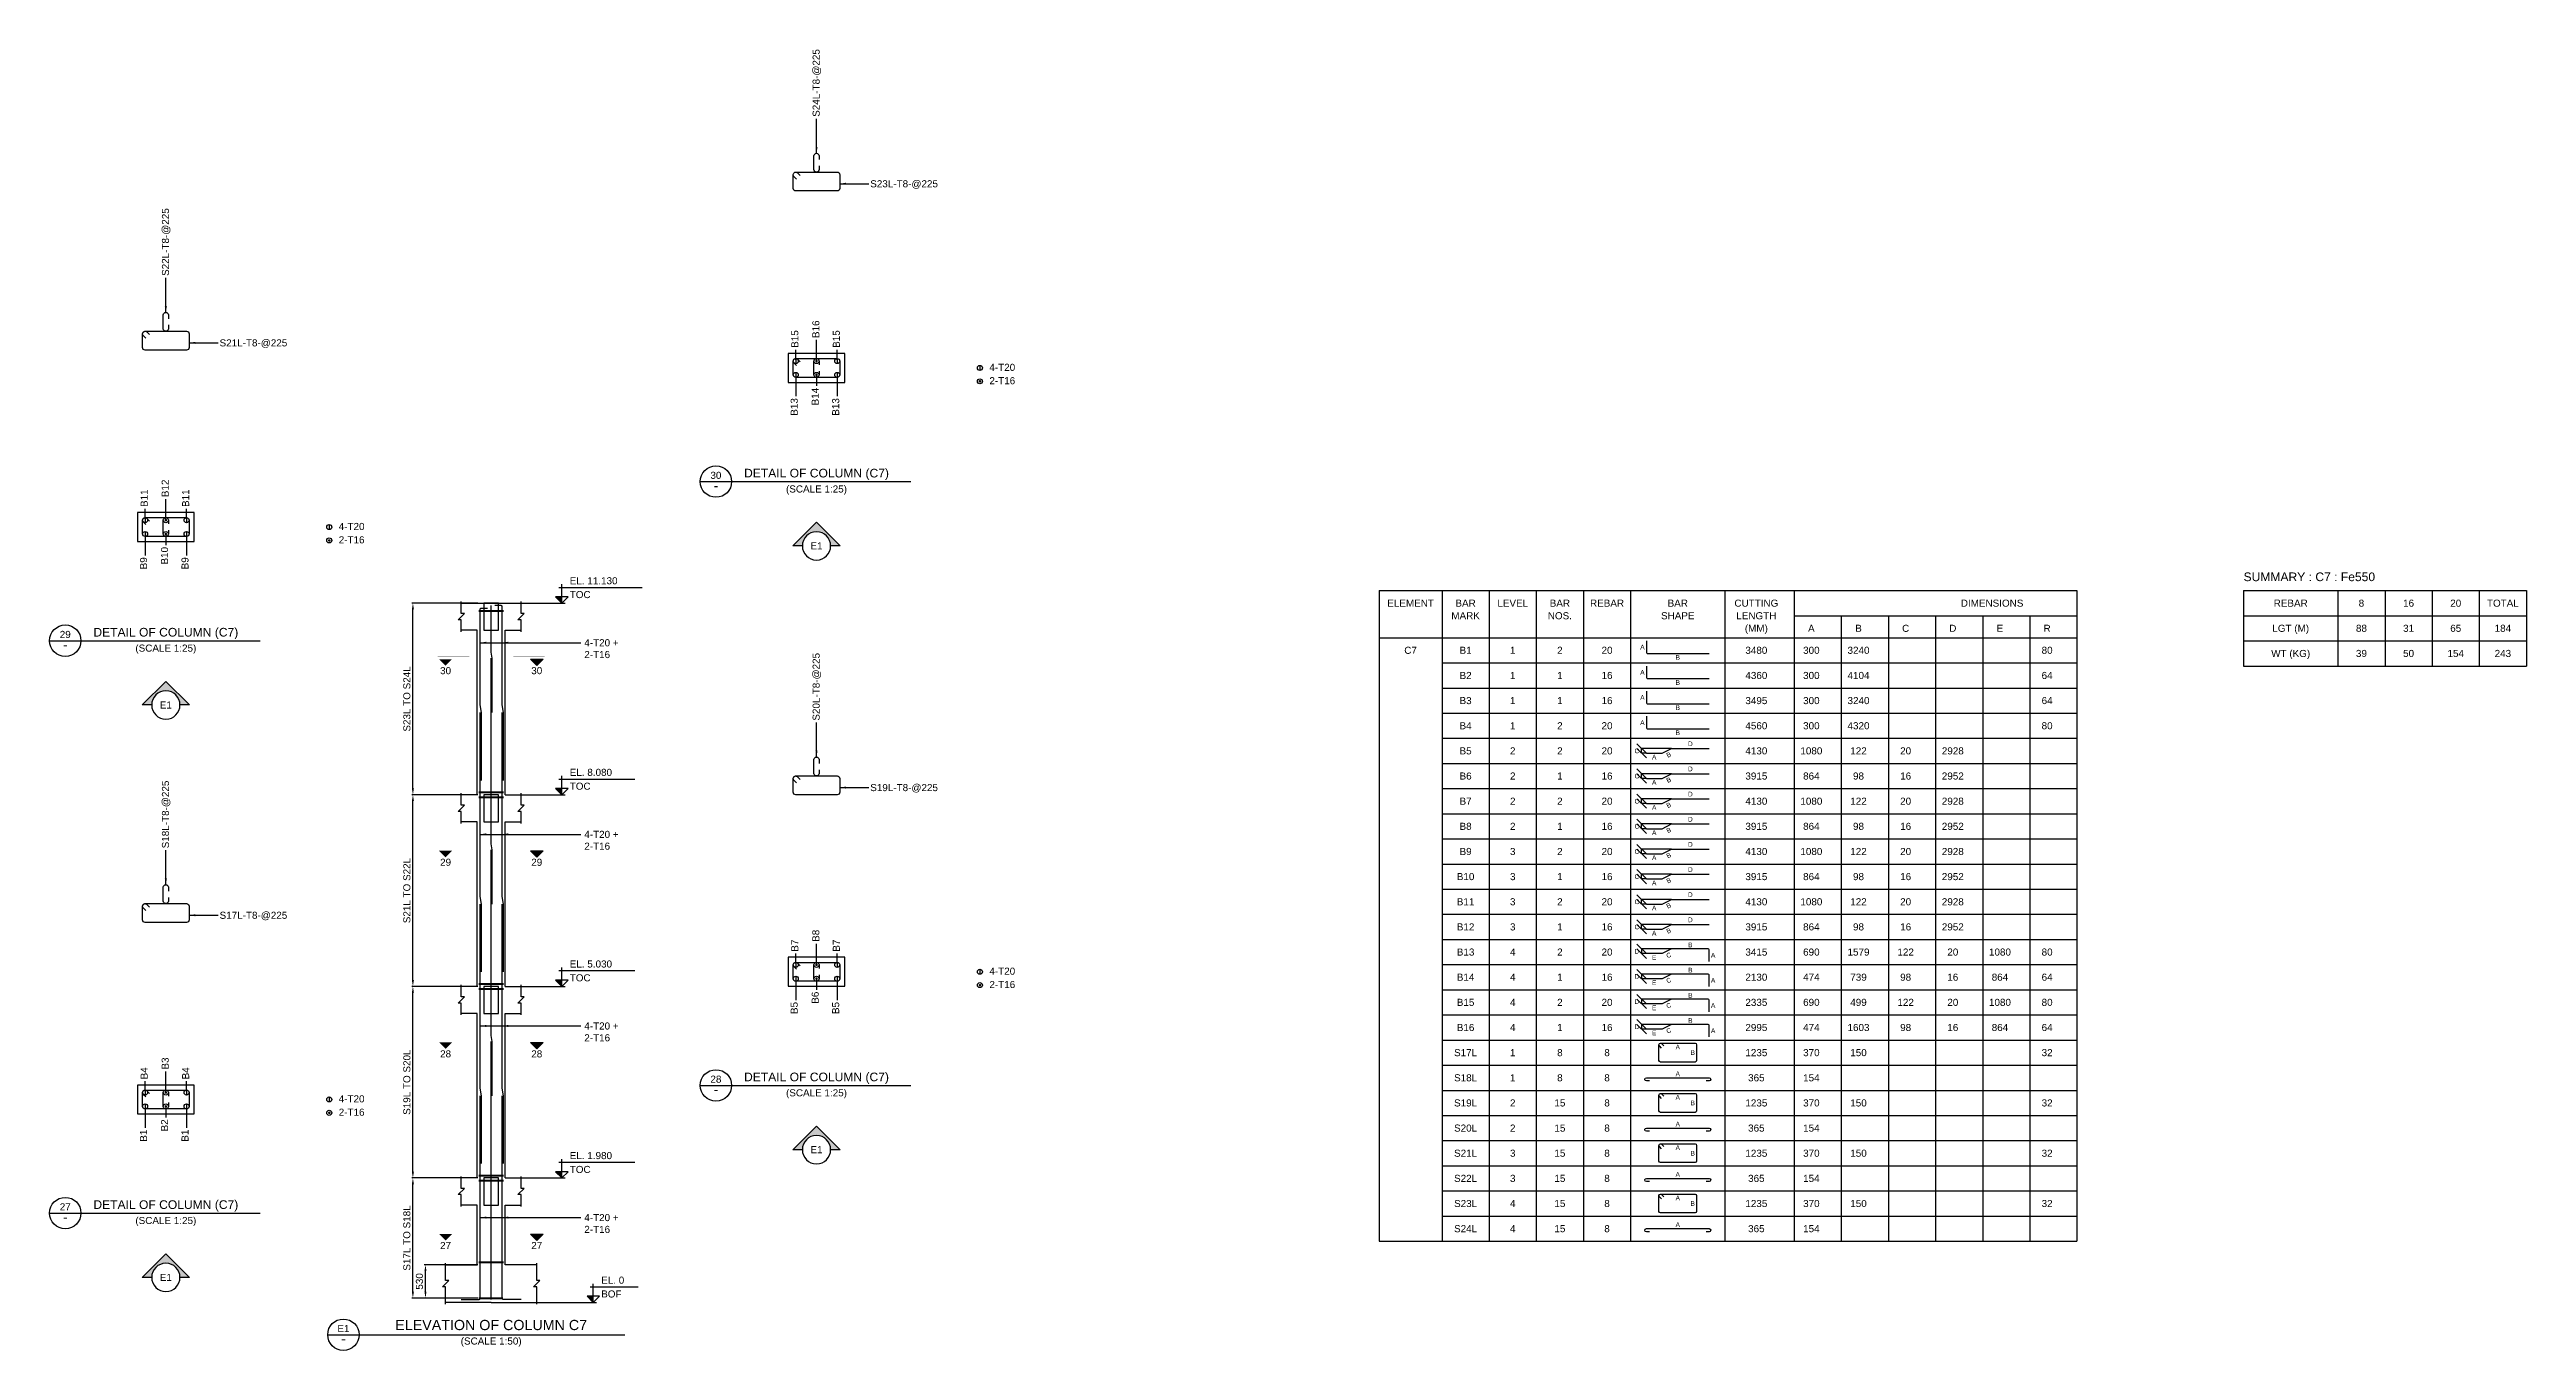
# Model space of a CAD drawing. Header units: inches. Extents: x -14050 to 64750, y -1525 to 593364.
# Drawn here: x -14050 to 64750, y 367583 to 408970 of the extents above; entities that cross this region are included whole.
import ezdxf
from ezdxf.enums import TextEntityAlignment as Align

# ---------------------------------------------------------------- set-up
doc = ezdxf.new("R2010")
doc.units = ezdxf.units.IN
doc.header["$MEASUREMENT"] = 0
for name, color, linetype in [('colSectionMarkLayer', 5, 'Continuous'), ('Concrete Line', 2, 'Continuous'), ('Dim', 31, 'Continuous'), ('Hatch', 25, 'Continuous'), ('Labels', 4, 'Continuous'), ('Link', 225, 'Continuous'), ('Reinforcement', 130, 'Continuous'), ('Schedule Border', 60, 'Continuous'), ('Schedule Header', 4, 'Continuous'), ('Text', 31, 'Continuous'), ('Text_Scale', 31, 'Continuous')]:
    doc.layers.add(name, color=color, linetype=linetype)
doc.styles.add('SC-BBS1', font='SansSerif')
doc.styles.add('SC-COL2', font='sanss___.ttf')
doc.styles.get("Standard").update_dxf_attribs({"font": 'txt.shx'})
doc.dimstyles.new('ColumnSch', dxfattribs={"dimtxt": 225, "dimasz": 200, "dimexe": 38, "dimexo": 38, "dimgap": 80, "dimtad": 1, "dimtoh": 1, "dimdec": 0, "dimzin": 0, "dimdsep": 46, "dimtxsty": 'SC-BBS1', "dimcen": 0.09, "dimclrd": 8, "dimclre": 8, "dimclrt": 31, "dimadec": 0, "dimazin": 0, "dimtfac": 1, "dimtdec": 0, "dimtix": 1, "dimtofl": 0, "dimtmove": 0, "dimatfit": 3, "dimfxl": 1, "dimtolj": 1, "dimtzin": 0, "dimarcsym": 0})
doc.dimstyles.new('SCBBSDim', dxfattribs={"dimtxt": 225, "dimasz": 0.18, "dimexe": 0, "dimexo": 0, "dimgap": 0, "dimtad": 1, "dimtoh": 1, "dimdec": 0, "dimzin": 0, "dimdsep": 46, "dimtxsty": 'Standard', "dimtsz": 150, "dimcen": 0.09, "dimclrd": 8, "dimclre": 8, "dimclrt": 3, "dimadec": 0, "dimazin": 0, "dimtfac": 1, "dimtdec": 0, "dimtix": 1, "dimtofl": 0, "dimtmove": 0, "dimatfit": 3, "dimfxl": 1, "dimtolj": 1, "dimtzin": 0, "dimarcsym": 0})
doc.dimstyles.get("Standard").update_dxf_attribs({"dimtxt": 0.18, "dimasz": 200, "dimexe": 0.18, "dimexo": 0.0625, "dimgap": 0.09, "dimtad": 0, "dimtih": 1, "dimtoh": 1, "dimdec": 4, "dimzin": 0, "dimdsep": 46, "dimtxsty": 'Standard', "dimcen": 0.09, "dimadec": 0, "dimazin": 0, "dimtfac": 1, "dimtdec": 4, "dimtofl": 0, "dimtmove": 0, "dimatfit": 3, "dimfxl": 1, "dimtolj": 1, "dimtzin": 0, "dimarcsym": 0})

msp = doc.modelspace()

# ---------------------------------------------------------------- texts
at = {"layer": 'colSectionMarkLayer', "style": 'SC-BBS1'}
for s, p in [('30', (-1450, 389323)), ('30', (1450, 389323)), ('29', (-1450, 383227)), ('29', (1450, 383227)), ('28', (-1450, 377131)), ('28', (1450, 377131)), ('27', (-1450, 371035)), ('27', (1450, 371035))]:
    msp.add_text(s, height=225, dxfattribs=at).set_placement(p, align=Align.TOP_CENTER)
at = {"layer": 'Dim', "style": 'SC-COL2'}
for s, p in [('B16', (10328, 399792)), ('B15', (9660, 399480)), ('B15', (10980, 399480)), ('B11', (-11040, 394418)), ('B12', (-10372, 394730)), ('B11', (-9720, 394418)), ('B7', (9660, 380270)), ('B8', (10328, 380582)), ('B7', (10980, 380270)), ('B3', (-10372, 376520)), ('B4', (-11040, 376208)), ('B4', (-9720, 376208))]:
    msp.add_text(s, height=225, rotation=90, dxfattribs=at).set_placement(p, align=Align.MIDDLE_LEFT)
for s, p in [('B14', (10308, 398208)), ('B13', (9640, 397880)), ('B13', (10960, 397880)), ('B9', (-11060, 392818)), ('B10', (-10392, 393146)), ('B9', (-9740, 392818)), ('B5', (9640, 378670)), ('B6', (10308, 378998)), ('B5', (10960, 378670)), ('B1', (-11060, 374608)), ('B2', (-10392, 374936)), ('B1', (-9740, 374608))]:
    msp.add_text(s, height=225, rotation=90, dxfattribs=at).set_placement(p, align=Align.MIDDLE_RIGHT)
at = {"layer": 'Dim', "style": 'SC-BBS1'}
for s, p in [('A', (36625, 389958)), ('B', (37750, 389633)), ('A', (36625, 389158)), ('B', (37750, 388833)), ('A', (36625, 388358)), ('B', (37750, 388033)), ('A', (36625, 387558)), ('B', (37750, 387233)), ('D', (38150, 386883)), ('C', (36450, 386658)), ('A', (37000, 386458)), ('D', (38150, 386083)), ('C', (36450, 385858)), ('A', (37000, 385658)), ('D', (38150, 385283)), ('C', (36450, 385058)), ('A', (37000, 384858)), ('D', (38150, 384483)), ('C', (36450, 384258)), ('A', (37000, 384058)), ('D', (38150, 383683)), ('C', (36450, 383458)), ('A', (37000, 383258)), ('C', (36450, 382658)), ('A', (37000, 382458)), ('D', (38150, 382883)), ('C', (36450, 381858)), ('A', (37000, 381658)), ('D', (38150, 382083)), ('C', (36450, 381058)), ('A', (37000, 380858)), ('D', (38150, 381283)), ('D', (36450, 380283)), ('E', (37000, 380083)), ('B', (38150, 380483)), ('A', (38875, 380158)), ('D', (36450, 379483)), ('E', (37000, 379283)), ('B', (38150, 379683)), ('A', (38875, 379358)), ('D', (36450, 378683)), ('E', (37000, 378483)), ('B', (38150, 378883)), ('A', (38875, 378558)), ('D', (36450, 377883)), ('E', (37000, 377683)), ('B', (38150, 378083)), ('A', (38875, 377758)), ('A', (37750, 377233)), ('B', (38225, 377058)), ('A', (37750, 376383)), ('A', (37750, 375633)), ('B', (38225, 375458)), ('A', (37750, 374783)), ('A', (37750, 374033)), ('B', (38225, 373858)), ('A', (37750, 373183)), ('A', (37750, 372433)), ('B', (38225, 372258)), ('A', (37750, 371583))]:
    msp.add_text(s, height=150, dxfattribs=at).set_placement(p, align=Align.MIDDLE_CENTER)
for s, p in [('B', (37462.5, 386533)), ('B', (37462.5, 385733)), ('B', (37462.5, 384933)), ('B', (37462.5, 384133)), ('B', (37462.5, 383333)), ('B', (37462.5, 382533)), ('B', (37462.5, 381733)), ('B', (37462.5, 380933)), ('C', (37462.5, 380158)), ('C', (37462.5, 379358)), ('C', (37462.5, 378558)), ('C', (37462.5, 377758))]:
    msp.add_text(s, height=150, rotation=26.565051, dxfattribs=at).set_placement(p, align=Align.MIDDLE_CENTER)
at = {"layer": 'Labels', "style": 'SC-BBS1'}
for s, height, p in [('DETAIL OF COLUMN (C7)', 275, (10350, 395275)), ('30', 225, (7150, 395245)), ('29', 225, (-13550, 390183)), ('DETAIL OF COLUMN (C7)', 275, (-10350, 390213)), ('28', 225, (7150, 376035)), ('DETAIL OF COLUMN (C7)', 275, (10350, 376065)), ('27', 225, (-13550, 371973)), ('DETAIL OF COLUMN (C7)', 275, (-10350, 372003)), ('E1', 225, (-4700, 368103)), ('ELEVATION OF COLUMN C7', 325, (0, 368133))]:
    msp.add_text(s, height=height, dxfattribs=at).set_placement(p, align=Align.BOTTOM_CENTER)
for s, height, p in [('-', 325, (7150, 395100)), ('E1', 225, (10350, 393180)), ('-', 325, (-13550, 390038)), ('E1', 225, (-10350, 388118)), ('-', 325, (7150, 375890)), ('E1', 225, (10350, 373970)), ('-', 325, (-13550, 371828)), ('E1', 225, (-10350, 369908)), ('-', 325, (-4700, 367958))]:
    msp.add_text(s, height=height, dxfattribs=at).set_placement(p, align=Align.MIDDLE_CENTER)
at = {"layer": 'Schedule Header', "style": 'SC-BBS1'}
msp.add_text('SUMMARY : C7 : Fe550', height=275, dxfattribs=at).set_placement((55750, 392058))
for s, p in [('ELEMENT', (29250, 391358)), ('MARK', (31000, 390958)), ('BAR', (31000, 391358)), ('LEVEL', (32500, 391358)), ('NOS.', (34000, 390958)), ('BAR', (34000, 391358)), ('REBAR', (35500, 391358)), ('SHAPE', (37750, 390958)), ('BAR', (37750, 391358)), ('CUTTING', (40250, 391358)), ('LENGTH', (40250, 390958)), ('DIMENSIONS', (47750, 391358)), ('REBAR', (57250, 391358)), ('8', (59500, 391358)), ('16', (61000, 391358)), ('20', (62500, 391358)), ('TOTAL', (64000, 391358)), ('(MM)', (40250, 390558)), ('A', (42000, 390558)), ('B', (43500, 390558)), ('C', (45000, 390558)), ('D', (46500, 390558)), ('E', (48000, 390558)), ('R', (49500, 390558)), ('LGT (M)', (57250, 390558)), ('WT (KG)', (57250, 389758))]:
    msp.add_text(s, height=225, dxfattribs=at).set_placement(p, align=Align.MIDDLE_CENTER)
at = {"layer": 'Text', "style": 'SC-BBS1'}
for s, p in [('S24L-T8-@225', (10450, 406830)), ('S22L-T8-@225', (-10250, 401768)), ('S20L-T8-@225', (10450, 387620)), ('S18L-T8-@225', (-10250, 383558))]:
    msp.add_text(s, height=225, rotation=90, dxfattribs=at).set_placement(p)
for s, p in [('S23L-T8-@225', (12060, 404700)), ('S21L-T8-@225', (-8640, 399638)), ('4-T20', (15850, 398860)), ('2-T16', (15850, 398435)), ('4-T20', (-4850, 393798)), ('2-T16', (-4850, 393373)), ('S19L-T8-@225', (12060, 385490)), ('S17L-T8-@225', (-8640, 381428)), ('4-T20', (15850, 379650)), ('2-T16', (15850, 379225)), ('4-T20', (-4850, 375588)), ('2-T16', (-4850, 375163))]:
    msp.add_text(s, height=225, dxfattribs=at).set_placement(p, align=Align.MIDDLE_LEFT)
for p in [(10350, 394810), (-10350, 389748), (10350, 375600), (-10350, 371538)]:
    msp.add_text('(SCALE 1:25)', height=225, dxfattribs=at).set_placement(p, align=Align.BOTTOM_CENTER)
for s, p in [('TOC', (2500, 391518)), ('EL. 11.130', (2500, 391958)), ('TOC', (2500, 385422)), ('EL. 8.080', (2500, 385862)), ('EL. 5.030', (2500, 379766)), ('TOC', (2500, 379326)), ('EL. 1.980', (2500, 373670)), ('TOC', (2500, 373230)), ('EL. 0', (3500, 369708)), ('BOF', (3500, 369268))]:
    msp.add_text(s, height=225, dxfattribs=at).set_placement(p)
for s, p in [('88', (59500, 390558)), ('31', (61000, 390558)), ('65', (62500, 390558)), ('184', (64000, 390558)), ('C7', (29250, 389858)), ('B1', (31000, 389858)), ('1', (32500, 389858)), ('2', (34000, 389858)), ('20', (35500, 389858)), ('3480', (40250, 389858)), ('300', (42000, 389858)), ('3240', (43500, 389858)), ('80', (49500, 389858)), ('39', (59500, 389758)), ('50', (61000, 389758)), ('154', (62500, 389758)), ('243', (64000, 389758)), ('B2', (31000, 389058)), ('1', (32500, 389058)), ('1', (34000, 389058)), ('16', (35500, 389058)), ('4360', (40250, 389058)), ('300', (42000, 389058)), ('4104', (43500, 389058)), ('64', (49500, 389058)), ('B3', (31000, 388258)), ('1', (32500, 388258)), ('1', (34000, 388258)), ('16', (35500, 388258)), ('3495', (40250, 388258)), ('300', (42000, 388258)), ('3240', (43500, 388258)), ('64', (49500, 388258)), ('B4', (31000, 387458)), ('1', (32500, 387458)), ('2', (34000, 387458)), ('20', (35500, 387458)), ('4560', (40250, 387458)), ('300', (42000, 387458)), ('4320', (43500, 387458)), ('80', (49500, 387458)), ('B5', (31000, 386658)), ('2', (32500, 386658)), ('2', (34000, 386658)), ('20', (35500, 386658)), ('4130', (40250, 386658)), ('1080', (42000, 386658)), ('122', (43500, 386658)), ('20', (45000, 386658)), ('2928', (46500, 386658)), ('B6', (31000, 385858)), ('2', (32500, 385858)), ('1', (34000, 385858)), ('16', (35500, 385858)), ('3915', (40250, 385858)), ('864', (42000, 385858)), ('98', (43500, 385858)), ('16', (45000, 385858)), ('2952', (46500, 385858)), ('B7', (31000, 385058)), ('2', (32500, 385058)), ('2', (34000, 385058)), ('20', (35500, 385058)), ('4130', (40250, 385058)), ('1080', (42000, 385058)), ('122', (43500, 385058)), ('20', (45000, 385058)), ('2928', (46500, 385058)), ('B8', (31000, 384258)), ('2', (32500, 384258)), ('1', (34000, 384258)), ('16', (35500, 384258)), ('3915', (40250, 384258)), ('864', (42000, 384258)), ('98', (43500, 384258)), ('16', (45000, 384258)), ('2952', (46500, 384258)), ('B9', (31000, 383458)), ('3', (32500, 383458)), ('2', (34000, 383458)), ('20', (35500, 383458)), ('4130', (40250, 383458)), ('1080', (42000, 383458)), ('122', (43500, 383458)), ('20', (45000, 383458)), ('2928', (46500, 383458)), ('B10', (31000, 382658)), ('3', (32500, 382658)), ('1', (34000, 382658)), ('16', (35500, 382658)), ('3915', (40250, 382658)), ('864', (42000, 382658)), ('98', (43500, 382658)), ('16', (45000, 382658)), ('2952', (46500, 382658)), ('B11', (31000, 381858)), ('3', (32500, 381858)), ('2', (34000, 381858)), ('20', (35500, 381858)), ('4130', (40250, 381858)), ('1080', (42000, 381858)), ('122', (43500, 381858)), ('20', (45000, 381858)), ('2928', (46500, 381858)), ('B12', (31000, 381058)), ('3', (32500, 381058)), ('1', (34000, 381058)), ('16', (35500, 381058)), ('3915', (40250, 381058)), ('864', (42000, 381058)), ('98', (43500, 381058)), ('16', (45000, 381058)), ('2952', (46500, 381058)), ('B13', (31000, 380258)), ('4', (32500, 380258)), ('2', (34000, 380258)), ('20', (35500, 380258)), ('3415', (40250, 380258)), ('690', (42000, 380258)), ('1579', (43500, 380258)), ('122', (45000, 380258)), ('20', (46500, 380258)), ('1080', (48000, 380258)), ('80', (49500, 380258)), ('B14', (31000, 379458)), ('4', (32500, 379458)), ('1', (34000, 379458)), ('16', (35500, 379458)), ('2130', (40250, 379458)), ('474', (42000, 379458)), ('739', (43500, 379458)), ('98', (45000, 379458)), ('16', (46500, 379458)), ('864', (48000, 379458)), ('64', (49500, 379458)), ('B15', (31000, 378658)), ('4', (32500, 378658)), ('2', (34000, 378658)), ('20', (35500, 378658)), ('2335', (40250, 378658)), ('690', (42000, 378658)), ('499', (43500, 378658)), ('122', (45000, 378658)), ('20', (46500, 378658)), ('1080', (48000, 378658)), ('80', (49500, 378658)), ('B16', (31000, 377858)), ('4', (32500, 377858)), ('1', (34000, 377858)), ('16', (35500, 377858)), ('2995', (40250, 377858)), ('474', (42000, 377858)), ('1603', (43500, 377858)), ('98', (45000, 377858)), ('16', (46500, 377858)), ('864', (48000, 377858)), ('64', (49500, 377858)), ('S17L', (31000, 377058)), ('1', (32500, 377058)), ('8', (34000, 377058)), ('8', (35500, 377058)), ('1235', (40250, 377058)), ('370', (42000, 377058)), ('150', (43500, 377058)), ('32', (49500, 377058)), ('S18L', (31000, 376258)), ('1', (32500, 376258)), ('8', (34000, 376258)), ('8', (35500, 376258)), ('365', (40250, 376258)), ('154', (42000, 376258)), ('S19L', (31000, 375458)), ('2', (32500, 375458)), ('15', (34000, 375458)), ('8', (35500, 375458)), ('1235', (40250, 375458)), ('370', (42000, 375458)), ('150', (43500, 375458)), ('32', (49500, 375458)), ('S20L', (31000, 374658)), ('2', (32500, 374658)), ('15', (34000, 374658)), ('8', (35500, 374658)), ('365', (40250, 374658)), ('154', (42000, 374658)), ('S21L', (31000, 373858)), ('3', (32500, 373858)), ('15', (34000, 373858)), ('8', (35500, 373858)), ('1235', (40250, 373858)), ('370', (42000, 373858)), ('150', (43500, 373858)), ('32', (49500, 373858)), ('S22L', (31000, 373058)), ('3', (32500, 373058)), ('15', (34000, 373058)), ('8', (35500, 373058)), ('365', (40250, 373058)), ('154', (42000, 373058)), ('S23L', (31000, 372258)), ('4', (32500, 372258)), ('15', (34000, 372258)), ('8', (35500, 372258)), ('1235', (40250, 372258)), ('370', (42000, 372258)), ('150', (43500, 372258)), ('32', (49500, 372258)), ('S24L', (31000, 371458)), ('4', (32500, 371458)), ('15', (34000, 371458)), ('8', (35500, 371458)), ('365', (40250, 371458)), ('154', (42000, 371458))]:
    msp.add_text(s, height=225, dxfattribs=at).set_placement(p, align=Align.MIDDLE_CENTER)
at = {"layer": 'Text', "char_height": 225, "attachment_point": 1, "style": 'SC-BBS1'}
for insert in [(2962.5, 390210.5), (2962.5, 384114.5), (2962.5, 378018.5), (2962.5, 371922.5)]:
    msp.add_mtext('4-T20 + \\P2-T16', dxfattribs=dict(at, insert=insert))
at = {"layer": 'Text_Scale', "style": 'SC-BBS1'}
msp.add_text('(SCALE 1:50)', height=225, dxfattribs=at).set_placement((0, 367703), align=Align.BOTTOM_CENTER)

# ---------------------------------------------------------------- blocks, each defined once
blk = doc.blocks.new('*D92')
at = {"color": 8, "linetype": 'ByBlock', "lineweight": -2}
for p, q in [((-428, 373070), (-2528, 373070)), ((-2490, 369452), (-2490, 372870)), ((-428, 369252), (-2528, 369252))]:
    blk.add_line(p, q, dxfattribs=at)
at = {"color": 8}
for points in [[(-2490, 373070), (-2457, 372870), (-2523, 372870)], [(-2490, 369252), (-2523, 369452), (-2457, 369452)]]:
    blk.add_solid(points, dxfattribs=at)
at = {"layer": 'DEFPOINTS', "color": 31}
for p in [(-390, 373070), (-2490, 369252), (-390, 369252)]:
    blk.add_point(p, dxfattribs=at)
at = {"color": 31, "insert": (-2682, 371161), "char_height": 225, "attachment_point": 5, "rotation": 90, "style": 'SC-BBS1'}
blk.add_mtext('\\A1;S17L TO S18L', dxfattribs=at)
blk = doc.blocks.new('*D93')
at = {"color": 8, "linetype": 'ByBlock', "lineweight": -2}
for p, q in [((-428, 370308), (-2128, 370308)), ((-2090, 369452), (-2090, 370108)), ((-428, 369252), (-2128, 369252))]:
    blk.add_line(p, q, dxfattribs=at)
at = {"color": 8}
for points in [[(-2090, 370308), (-2057, 370108), (-2123, 370108)], [(-2090, 369252), (-2123, 369452), (-2057, 369452)]]:
    blk.add_solid(points, dxfattribs=at)
at = {"layer": 'DEFPOINTS', "color": 31}
for p in [(-390, 370308), (-2090, 369252), (-390, 369252)]:
    blk.add_point(p, dxfattribs=at)
at = {"color": 31, "insert": (-2282, 369780), "char_height": 225, "attachment_point": 5, "rotation": 90, "style": 'SC-BBS1'}
blk.add_mtext('\\A1;530', dxfattribs=at)
blk = doc.blocks.new('*D94')
at = {"color": 8, "linetype": 'ByBlock', "lineweight": -2}
for p, q in [((-428, 379166), (-2528, 379166)), ((-2490, 373270), (-2490, 378966)), ((-428, 373070), (-2528, 373070))]:
    blk.add_line(p, q, dxfattribs=at)
at = {"color": 8}
for points in [[(-2490, 379166), (-2457, 378966), (-2523, 378966)], [(-2490, 373070), (-2523, 373270), (-2457, 373270)]]:
    blk.add_solid(points, dxfattribs=at)
at = {"layer": 'DEFPOINTS', "color": 31}
for p in [(-390, 379166), (-2490, 373070), (-390, 373070)]:
    blk.add_point(p, dxfattribs=at)
at = {"color": 31, "insert": (-2682, 376118), "char_height": 225, "attachment_point": 5, "rotation": 90, "style": 'SC-BBS1'}
blk.add_mtext('\\A1;S19L TO S20L', dxfattribs=at)
blk = doc.blocks.new('*D95')
at = {"color": 8, "linetype": 'ByBlock', "lineweight": -2}
for p, q in [((-428, 385262), (-2528, 385262)), ((-2490, 379366), (-2490, 385062)), ((-428, 379166), (-2528, 379166))]:
    blk.add_line(p, q, dxfattribs=at)
at = {"color": 8}
for points in [[(-2490, 385262), (-2457, 385062), (-2523, 385062)], [(-2490, 379166), (-2523, 379366), (-2457, 379366)]]:
    blk.add_solid(points, dxfattribs=at)
at = {"layer": 'DEFPOINTS', "color": 31}
for p in [(-390, 385262), (-2490, 379166), (-390, 379166)]:
    blk.add_point(p, dxfattribs=at)
at = {"color": 31, "insert": (-2682, 382214), "char_height": 225, "attachment_point": 5, "rotation": 90, "style": 'SC-BBS1'}
blk.add_mtext('\\A1;S21L TO S22L', dxfattribs=at)
blk = doc.blocks.new('*D96')
at = {"color": 8, "linetype": 'ByBlock', "lineweight": -2}
for p, q in [((-428, 391358), (-2528, 391358)), ((-2490, 385462), (-2490, 391158)), ((-428, 385262), (-2528, 385262))]:
    blk.add_line(p, q, dxfattribs=at)
at = {"color": 8}
for points in [[(-2490, 391358), (-2457, 391158), (-2523, 391158)], [(-2490, 385262), (-2523, 385462), (-2457, 385462)]]:
    blk.add_solid(points, dxfattribs=at)
at = {"layer": 'DEFPOINTS', "color": 31}
for p in [(-390, 391358), (-2490, 385262), (-390, 385262)]:
    blk.add_point(p, dxfattribs=at)
at = {"color": 31, "insert": (-2682, 388310), "char_height": 225, "attachment_point": 5, "rotation": 90, "style": 'SC-BBS1'}
blk.add_mtext('\\A1;S23L TO S24L', dxfattribs=at)
blk = doc.blocks.new('*D97')
at = {"color": 8, "linetype": 'ByBlock', "lineweight": -2}
for p, q in [((36750, 386583), (36450, 386883)), ((36450, 386733), (36750, 386433)), ((37550, 386733), (36600, 386733)), ((36600, 386583), (36600, 386733)), ((36750, 386583), (36600, 386583))]:
    blk.add_line(p, q, dxfattribs=at)
at = {"layer": 'DEFPOINTS', "color": 31}
for p in [(36600, 386583), (36750, 386583), (37550, 386733)]:
    blk.add_point(p, dxfattribs=at)
blk = doc.blocks.new('*D98')
at = {"color": 8, "linetype": 'ByBlock', "lineweight": -2}
for p, q in [((36750, 385783), (36450, 386083)), ((36450, 385933), (36750, 385633)), ((37550, 385933), (36600, 385933)), ((36600, 385783), (36600, 385933)), ((36750, 385783), (36600, 385783))]:
    blk.add_line(p, q, dxfattribs=at)
at = {"layer": 'DEFPOINTS', "color": 31}
for p in [(36600, 385783), (36750, 385783), (37550, 385933)]:
    blk.add_point(p, dxfattribs=at)
blk = doc.blocks.new('*D99')
at = {"color": 8, "linetype": 'ByBlock', "lineweight": -2}
for p, q in [((36750, 384983), (36450, 385283)), ((36450, 385133), (36750, 384833)), ((37550, 385133), (36600, 385133)), ((36600, 384983), (36600, 385133)), ((36750, 384983), (36600, 384983))]:
    blk.add_line(p, q, dxfattribs=at)
at = {"layer": 'DEFPOINTS', "color": 31}
for p in [(36600, 384983), (36750, 384983), (37550, 385133)]:
    blk.add_point(p, dxfattribs=at)
blk = doc.blocks.new('*D100')
at = {"color": 8, "linetype": 'ByBlock', "lineweight": -2}
for p, q in [((36750, 384183), (36450, 384483)), ((36450, 384333), (36750, 384033)), ((37550, 384333), (36600, 384333)), ((36600, 384183), (36600, 384333)), ((36750, 384183), (36600, 384183))]:
    blk.add_line(p, q, dxfattribs=at)
at = {"layer": 'DEFPOINTS', "color": 31}
for p in [(36600, 384183), (36750, 384183), (37550, 384333)]:
    blk.add_point(p, dxfattribs=at)
blk = doc.blocks.new('*D101')
at = {"color": 8, "linetype": 'ByBlock', "lineweight": -2}
for p, q in [((36750, 383383), (36450, 383683)), ((36450, 383533), (36750, 383233)), ((37550, 383533), (36600, 383533)), ((36600, 383383), (36600, 383533)), ((36750, 383383), (36600, 383383))]:
    blk.add_line(p, q, dxfattribs=at)
at = {"layer": 'DEFPOINTS', "color": 31}
for p in [(36600, 383383), (36750, 383383), (37550, 383533)]:
    blk.add_point(p, dxfattribs=at)
blk = doc.blocks.new('*D102')
at = {"color": 8, "linetype": 'ByBlock', "lineweight": -2}
for p, q in [((36750, 382583), (36450, 382883)), ((36450, 382733), (36750, 382433)), ((37550, 382733), (36600, 382733)), ((36600, 382583), (36600, 382733)), ((36750, 382583), (36600, 382583))]:
    blk.add_line(p, q, dxfattribs=at)
at = {"layer": 'DEFPOINTS', "color": 31}
for p in [(36600, 382583), (36750, 382583), (37550, 382733)]:
    blk.add_point(p, dxfattribs=at)
blk = doc.blocks.new('*D103')
at = {"color": 8, "linetype": 'ByBlock', "lineweight": -2}
for p, q in [((36750, 381783), (36450, 382083)), ((36450, 381933), (36750, 381633)), ((37550, 381933), (36600, 381933)), ((36600, 381783), (36600, 381933)), ((36750, 381783), (36600, 381783))]:
    blk.add_line(p, q, dxfattribs=at)
at = {"layer": 'DEFPOINTS', "color": 31}
for p in [(36600, 381783), (36750, 381783), (37550, 381933)]:
    blk.add_point(p, dxfattribs=at)
blk = doc.blocks.new('*D104')
at = {"color": 8, "linetype": 'ByBlock', "lineweight": -2}
for p, q in [((36750, 380983), (36450, 381283)), ((36450, 381133), (36750, 380833)), ((37550, 381133), (36600, 381133)), ((36600, 380983), (36600, 381133)), ((36750, 380983), (36600, 380983))]:
    blk.add_line(p, q, dxfattribs=at)
at = {"layer": 'DEFPOINTS', "color": 31}
for p in [(36600, 380983), (36750, 380983), (37550, 381133)]:
    blk.add_point(p, dxfattribs=at)
blk = doc.blocks.new('*D105')
at = {"color": 8, "linetype": 'ByBlock', "lineweight": -2}
for p, q in [((36750, 380208), (36450, 380508)), ((36450, 380358), (36750, 380058)), ((37550, 380358), (36600, 380358)), ((36600, 380358), (36600, 380208)), ((37250, 380208), (36600, 380208))]:
    blk.add_line(p, q, dxfattribs=at)
at = {"layer": 'DEFPOINTS', "color": 31}
for p in [(36600, 380358), (37250, 380208), (37550, 380358)]:
    blk.add_point(p, dxfattribs=at)
blk = doc.blocks.new('*D106')
at = {"color": 8, "linetype": 'ByBlock', "lineweight": -2}
for p, q in [((36750, 379408), (36450, 379708)), ((36450, 379558), (36750, 379258)), ((37550, 379558), (36600, 379558)), ((36600, 379558), (36600, 379408)), ((37250, 379408), (36600, 379408))]:
    blk.add_line(p, q, dxfattribs=at)
at = {"layer": 'DEFPOINTS', "color": 31}
for p in [(36600, 379558), (37250, 379408), (37550, 379558)]:
    blk.add_point(p, dxfattribs=at)
blk = doc.blocks.new('*D107')
at = {"color": 8, "linetype": 'ByBlock', "lineweight": -2}
for p, q in [((36750, 378608), (36450, 378908)), ((36450, 378758), (36750, 378458)), ((37550, 378758), (36600, 378758)), ((36600, 378758), (36600, 378608)), ((37250, 378608), (36600, 378608))]:
    blk.add_line(p, q, dxfattribs=at)
at = {"layer": 'DEFPOINTS', "color": 31}
for p in [(36600, 378758), (37250, 378608), (37550, 378758)]:
    blk.add_point(p, dxfattribs=at)
blk = doc.blocks.new('*D108')
at = {"color": 8, "linetype": 'ByBlock', "lineweight": -2}
for p, q in [((36750, 377808), (36450, 378108)), ((36450, 377958), (36750, 377658)), ((37550, 377958), (36600, 377958)), ((36600, 377958), (36600, 377808)), ((37250, 377808), (36600, 377808))]:
    blk.add_line(p, q, dxfattribs=at)
at = {"layer": 'DEFPOINTS', "color": 31}
for p in [(36600, 377958), (37250, 377808), (37550, 377958)]:
    blk.add_point(p, dxfattribs=at)

# ---------------------------------------------------------------- dimensions: what is measured, and where the dimension line sits
at = {"layer": 'Dim', "lineweight": 50}
for p1, p2, distance, text, picture, middle in [((-390, 385262), (-390, 391358), 2100, 'S23L TO S24L', '*D96', (-2490, 388310)), ((-390, 379166), (-390, 385262), 2100, 'S21L TO S22L', '*D95', (-2490, 382214)), ((-390, 373070), (-390, 379166), 2100, 'S19L TO S20L', '*D94', (-2490, 376118)), ((-390, 369252), (-390, 373070), 2100, 'S17L TO S18L', '*D92', (-2490, 371161)), ((-390, 369252), (-390, 370308), 1700, '530', '*D93', (-2090, 369780))]:
    dim = msp.add_aligned_dim(p1=p1, p2=p2, distance=distance, text=text, dimstyle='ColumnSch', dxfattribs=at)
    dim.commit()
    dim.dimension.update_dxf_attribs({"geometry": picture, "text_midpoint": middle})
at = {"layer": 'Dim'}
for base, p1, p2, picture, middle in [((36600, 386733), (36750, 386583), (37550, 386733), '*D97', (36600, 386658)), ((36600, 385933), (36750, 385783), (37550, 385933), '*D98', (36600, 385858)), ((36600, 385133), (36750, 384983), (37550, 385133), '*D99', (36600, 385058)), ((36600, 384333), (36750, 384183), (37550, 384333), '*D100', (36600, 384258)), ((36600, 383533), (36750, 383383), (37550, 383533), '*D101', (36600, 383458)), ((36600, 382733), (36750, 382583), (37550, 382733), '*D102', (36600, 382658)), ((36600, 381933), (36750, 381783), (37550, 381933), '*D103', (36600, 381858)), ((36600, 381133), (36750, 380983), (37550, 381133), '*D104', (36600, 381058)), ((36600, 380208), (37550, 380358), (37250, 380208), '*D105', (36600, 380283)), ((36600, 379408), (37550, 379558), (37250, 379408), '*D106', (36600, 379483)), ((36600, 378608), (37550, 378758), (37250, 378608), '*D107', (36600, 378683)), ((36600, 377808), (37550, 377958), (37250, 377808), '*D108', (36600, 377883))]:
    dim = msp.add_linear_dim(base=base, p1=p1, p2=p2, angle=90, text=' ', dimstyle='SCBBSDim', dxfattribs=at)
    dim.commit()
    dim.dimension.update_dxf_attribs({"geometry": picture, "text_midpoint": middle})

# ---------------------------------------------------------------- hatches: boundary and pattern name
at = {"layer": 'Hatch'}
h = msp.add_hatch(color=256, dxfattribs=at)
edge = h.paths.add_edge_path(flags=16)
edge.add_line((9900, 393180), (9600, 393180))
edge.add_line((9600, 393180), (10350, 393930))
edge.add_line((10350, 393930), (11100, 393180))
edge.add_line((11100, 393180), (10800, 393180))
edge.add_arc((10350, 393180), 450, 0, 180)
for points in [[(2250, 391358), (2250, 391558), (2050, 391558)], [(-1650, 389573), (-1450, 389373), (-1250, 389573), (-1650, 389573)], [(1650, 389573), (1450, 389373), (1250, 389573), (1650, 389573)], [(2250, 385262), (2250, 385462), (2050, 385462)], [(-1650, 383477), (-1450, 383277), (-1250, 383477), (-1650, 383477)], [(1650, 383477), (1450, 383277), (1250, 383477), (1650, 383477)], [(2250, 379166), (2250, 379366), (2050, 379366)], [(-1650, 377381), (-1450, 377181), (-1250, 377381), (-1650, 377381)], [(1650, 377381), (1450, 377181), (1250, 377381), (1650, 377381)], [(2250, 373070), (2250, 373270), (2050, 373270)], [(-1650, 371285), (-1450, 371085), (-1250, 371285), (-1650, 371285)], [(1650, 371285), (1450, 371085), (1250, 371285), (1650, 371285)], [(3250, 369108), (3250, 369308), (3050, 369308)]]:
    msp.add_hatch(color=256, dxfattribs=at).paths.add_polyline_path(points, flags=0)
h = msp.add_hatch(color=256, dxfattribs=at)
edge = h.paths.add_edge_path(flags=16)
edge.add_line((-10800, 388118), (-11100, 388118))
edge.add_line((-11100, 388118), (-10350, 388868))
edge.add_line((-10350, 388868), (-9600, 388118))
edge.add_line((-9600, 388118), (-9900, 388118))
edge.add_arc((-10350, 388118), 450, 0, 180)
h = msp.add_hatch(color=256, dxfattribs=at)
edge = h.paths.add_edge_path(flags=16)
edge.add_line((9900, 373970), (9600, 373970))
edge.add_line((9600, 373970), (10350, 374720))
edge.add_line((10350, 374720), (11100, 373970))
edge.add_line((11100, 373970), (10800, 373970))
edge.add_arc((10350, 373970), 450, 0, 180)
h = msp.add_hatch(color=256, dxfattribs=at)
edge = h.paths.add_edge_path(flags=16)
edge.add_line((-10800, 369908), (-11100, 369908))
edge.add_line((-11100, 369908), (-10350, 370658))
edge.add_line((-10350, 370658), (-9600, 369908))
edge.add_line((-9600, 369908), (-9900, 369908))
edge.add_arc((-10350, 369908), 450, 0, 180)

# ---------------------------------------------------------------- linework, layer by layer
at = {"lineweight": 50}
for p, q in [((-390, 391118), (390, 391118)), ((-390, 385342), (390, 385342)), ((-390, 385182), (390, 385182)), ((-390, 379246), (390, 379246)), ((-390, 379086), (390, 379086)), ((-390, 373150), (390, 373150)), ((-390, 372990), (390, 372990)), ((-390, 370388), (390, 370388)), ((-390, 369252), (370, 369252))]:
    msp.add_line(p, q, dxfattribs=at)
at = {"layer": 'colSectionMarkLayer'}
for p, q in [((6650, 395225), (13350, 395225)), ((2150, 391858), (4800, 391858)), ((2250, 391358), (2250, 391958)), ((450, 391358), (2350, 391358)), ((-14050, 390163), (-7350, 390163)), ((2150, 385762), (4575, 385762)), ((2250, 385262), (2250, 385862)), ((450, 385262), (2350, 385262)), ((450, 379166), (2350, 379166)), ((2150, 379666), (4575, 379666)), ((2250, 379166), (2250, 379766)), ((6650, 376015), (13350, 376015)), ((2150, 373570), (4575, 373570)), ((2250, 373070), (2250, 373670)), ((450, 373070), (2350, 373070)), ((-14050, 371953), (-7350, 371953)), ((3150, 369608), (4675, 369608)), ((3250, 369108), (3250, 369708)), ((1450, 369108), (3350, 369108)), ((-5200, 368083), (4250, 368083))]:
    msp.add_line(p, q, dxfattribs=at)
for points in [[(9900, 393180), (9600, 393180), (10350, 393930), (11100, 393180), (10800, 393180, 1), (9900, 393180, 1), (10800, 393180)], [(-10800, 388118), (-11100, 388118), (-10350, 388868), (-9600, 388118), (-9900, 388118, 1), (-10800, 388118, 1), (-9900, 388118)], [(9900, 373970), (9600, 373970), (10350, 374720), (11100, 373970), (10800, 373970, 1), (9900, 373970, 1), (10800, 373970)], [(-10800, 369908), (-11100, 369908), (-10350, 370658), (-9600, 369908), (-9900, 369908, 1), (-10800, 369908, 1), (-9900, 369908)]]:
    msp.add_lwpolyline(points, format="xyb", dxfattribs=at)
for points in [[(2250, 391358), (2450, 391558), (2050, 391558)], [(2250, 385262), (2450, 385462), (2050, 385462)], [(2250, 379166), (2450, 379366), (2050, 379366)], [(2250, 373070), (2450, 373270), (2050, 373270)], [(3250, 369108), (3450, 369308), (3050, 369308)]]:
    msp.add_lwpolyline(points, close=True, dxfattribs=at)
at = {"layer": 'colSectionMarkLayer', "const_width": 5}
for points in [[(-700, 389673), (-1700, 389673)], [(-1650, 389573), (-1450, 389373), (-1250, 389573), (-1650, 389573)], [(700, 389673), (1700, 389673)], [(-700, 383577), (-1700, 383577)], [(-1650, 383477), (-1450, 383277), (-1250, 383477), (-1650, 383477)], [(700, 383577), (1700, 383577)], [(-700, 377481), (-1700, 377481)], [(700, 377481), (1700, 377481)], [(-1650, 377381), (-1450, 377181), (-1250, 377381), (-1650, 377381)], [(-700, 371385), (-1700, 371385)], [(-1650, 371285), (-1450, 371085), (-1250, 371285), (-1650, 371285)], [(700, 371385), (1700, 371385)]]:
    msp.add_lwpolyline(points, dxfattribs=at)
at = {"layer": 'colSectionMarkLayer'}
for points in [[(1650, 389573), (1450, 389373), (1250, 389573), (1650, 389573)], [(1650, 383477), (1450, 383277), (1250, 383477), (1650, 383477)], [(1650, 377381), (1450, 377181), (1250, 377381), (1650, 377381)], [(1650, 371285), (1450, 371085), (1250, 371285), (1650, 371285)]]:
    msp.add_lwpolyline(points, dxfattribs=at)
for centre in [(7150, 395225), (-13550, 390163), (7150, 376015), (-13550, 371953), (-4700, 368083)]:
    msp.add_circle(centre, 500, dxfattribs=at)
at = {"layer": 'Concrete Line'}
for p, q in [((-950, 391358), (950, 391358)), ((-450, 390498), (-950, 390498)), ((-450, 385262), (-450, 390498)), ((450, 385262), (450, 390498)), ((450, 390498), (950, 390498)), ((-450, 385262), (-950, 385262)), ((-450, 385262), (-450, 385262)), ((-450, 385262), (-450, 385262)), ((450, 385262), (450, 385262)), ((450, 385262), (450, 385262)), ((450, 385262), (950, 385262)), ((-450, 384402), (-950, 384402)), ((-450, 379166), (-450, 384402)), ((450, 379166), (450, 384402)), ((450, 384402), (950, 384402)), ((-450, 379166), (-950, 379166)), ((-450, 379166), (-450, 379166)), ((-450, 379166), (-450, 379166)), ((450, 379166), (450, 379166)), ((450, 379166), (450, 379166)), ((450, 379166), (950, 379166)), ((-450, 378306), (-950, 378306)), ((-450, 373070), (-450, 378306)), ((450, 373070), (450, 378306)), ((450, 378306), (950, 378306)), ((-450, 373070), (-950, 373070)), ((-450, 373070), (-450, 373070)), ((-450, 373070), (-450, 373070)), ((450, 373070), (450, 373070)), ((450, 373070), (450, 373070)), ((450, 373070), (950, 373070)), ((-450, 372210), (-950, 372210)), ((-450, 370308), (-450, 372210)), ((450, 370308), (450, 372210)), ((450, 372210), (950, 372210)), ((-1450, 370308), (-450, 370308)), ((1450, 370308), (450, 370308)), ((1450, 370308), (450, 370308)), ((0, 369108), (-1450, 369108)), ((0, 369108), (1450, 369108))]:
    msp.add_line(p, q, dxfattribs=at)
for points in [[(9450, 398380), (11250, 398380), (11250, 398380), (11250, 399300), (11250, 399300), (9450, 399300), (9450, 399300), (9450, 398380)], [(-11250, 393318), (-9450, 393318), (-9450, 393318), (-9450, 394238), (-9450, 394238), (-11250, 394238), (-11250, 394238), (-11250, 393318)], [(-230, 391358), (-230, 390498), (230, 390498), (230, 391358)], [(-230, 385262), (-230, 384402), (230, 384402), (230, 385262)], [(9450, 379170), (11250, 379170), (11250, 379170), (11250, 380090), (11250, 380090), (9450, 380090), (9450, 380090), (9450, 379170)], [(-230, 379166), (-230, 378306), (230, 378306), (230, 379166)], [(-11250, 375108), (-9450, 375108), (-9450, 375108), (-9450, 376028), (-9450, 376028), (-11250, 376028), (-11250, 376028), (-11250, 375108)], [(-230, 373070), (-230, 372210), (230, 372210), (230, 373070)]]:
    msp.add_lwpolyline(points, close=True, dxfattribs=at)
for points in [[(-950, 390448), (-950, 390828), (-1050, 390828), (-850, 391028), (-950, 391028), (-950, 391408)], [(950, 390448), (950, 390828), (850, 390828), (1050, 391028), (950, 391028), (950, 391408)], [(-950, 384352), (-950, 384732), (-1050, 384732), (-850, 384932), (-950, 384932), (-950, 385312)], [(950, 384352), (950, 384732), (850, 384732), (1050, 384932), (950, 384932), (950, 385312)], [(-950, 378256), (-950, 378636), (-1050, 378636), (-850, 378836), (-950, 378836), (-950, 379216)], [(950, 378256), (950, 378636), (850, 378636), (1050, 378836), (950, 378836), (950, 379216)], [(-950, 372160), (-950, 372540), (-1050, 372540), (-850, 372740), (-950, 372740), (-950, 373120)], [(950, 372160), (950, 372540), (850, 372540), (1050, 372740), (950, 372740), (950, 373120)], [(-1450, 369058), (-1450, 369608), (-1550, 369608), (-1350, 369808), (-1450, 369808), (-1450, 370358)], [(1450, 369058), (1450, 369608), (1350, 369608), (1550, 369808), (1450, 369808), (1450, 370358)]]:
    msp.add_lwpolyline(points, dxfattribs=at)
at = {"layer": 'Dim', "color": 8}
for p, q in [((10350, 399092), (10350, 399732)), ((9690, 399100), (9690, 399420)), ((11010, 399100), (11010, 399420)), ((9690, 398580), (9690, 397940)), ((10350, 398588), (10350, 398268)), ((11010, 398580), (11010, 397940)), ((-11010, 394038), (-11010, 394358)), ((-10350, 394030), (-10350, 394670)), ((-9690, 394038), (-9690, 394358)), ((-11010, 393518), (-11010, 392878)), ((-10350, 393526), (-10350, 393206)), ((-9690, 393518), (-9690, 392878)), ((9690, 379890), (9690, 380210)), ((10350, 379882), (10350, 380522)), ((11010, 379890), (11010, 380210)), ((9690, 379370), (9690, 378730)), ((10350, 379378), (10350, 379058)), ((11010, 379370), (11010, 378730)), ((-11010, 375828), (-11010, 376148)), ((-10350, 375820), (-10350, 376460)), ((-9690, 375828), (-9690, 376148)), ((-11010, 375308), (-11010, 374668)), ((-10350, 375316), (-10350, 374996)), ((-9690, 375308), (-9690, 374668))]:
    msp.add_line(p, q, dxfattribs=at)
at = {"layer": 'Link'}
for points in [[(9718.3, 404848.6), (9633.4, 404933.4, -0.668178), (9690, 405070), (11010, 405070, -0.4142136), (11090, 404990), (11090, 404550, -0.4142136), (11010, 404470), (9690, 404470, -0.4142136), (9610, 404550), (9610, 404990, -0.6681793), (9746.6, 405046.6), (9831.4, 404961.7)], [(10430, 405270), (10430, 405150, -1), (10270, 405150), (10270, 405590, -1), (10430, 405590), (10430, 405470)], [(-10270, 400208), (-10270, 400088, -1), (-10430, 400088), (-10430, 400528, -1), (-10270, 400528), (-10270, 400408)], [(-10981.7, 399786.6), (-11066.6, 399871.4, -0.668178), (-11010, 400008), (-9690, 400008, -0.4142136), (-9610, 399928), (-9610, 399488, -0.4142136), (-9690, 399408), (-11010, 399408, -0.4142136), (-11090, 399488), (-11090, 399928, -0.6681793), (-10953.4, 399984.6), (-10868.6, 399899.7)], [(9718.3, 398918.6), (9633.4, 399003.4, -0.668178), (9690, 399140), (11010, 399140, -0.4142136), (11090, 399060), (11090, 398620, -0.4142136), (11010, 398540), (9690, 398540, -0.4142136), (9610, 398620), (9610, 399060, -0.6681793), (9746.6, 399116.6), (9831.4, 399031.7)], [(10430, 398740), (10430, 398620, -1), (10270, 398620), (10270, 399060, -1), (10430, 399060), (10430, 398940)], [(-10981.7, 393856.6), (-11066.6, 393941.4, -0.668178), (-11010, 394078), (-9690, 394078, -0.4142136), (-9610, 393998), (-9610, 393558, -0.4142136), (-9690, 393478), (-11010, 393478, -0.4142136), (-11090, 393558), (-11090, 393998, -0.6681793), (-10953.4, 394054.6), (-10868.6, 393969.7)], [(-10270, 393678), (-10270, 393558, -1), (-10430, 393558), (-10430, 393998, -1), (-10270, 393998), (-10270, 393878)], [(10430, 386060), (10430, 385940, -1), (10270, 385940), (10270, 386380, -1), (10430, 386380), (10430, 386260)], [(9718.3, 385638.6), (9633.4, 385723.4, -0.668178), (9690, 385860), (11010, 385860, -0.4142136), (11090, 385780), (11090, 385340, -0.4142136), (11010, 385260), (9690, 385260, -0.4142136), (9610, 385340), (9610, 385780, -0.6681793), (9746.6, 385836.6), (9831.4, 385751.7)], [(-10270, 381998), (-10270, 381878, -1), (-10430, 381878), (-10430, 382318, -1), (-10270, 382318), (-10270, 382198)], [(-10981.7, 381576.6), (-11066.6, 381661.4, -0.668178), (-11010, 381798), (-9690, 381798, -0.4142136), (-9610, 381718), (-9610, 381278, -0.4142136), (-9690, 381198), (-11010, 381198, -0.4142136), (-11090, 381278), (-11090, 381718, -0.6681793), (-10953.4, 381774.6), (-10868.6, 381689.7)], [(9718.3, 379708.6), (9633.4, 379793.4, -0.668178), (9690, 379930), (11010, 379930, -0.4142136), (11090, 379850), (11090, 379410, -0.4142136), (11010, 379330), (9690, 379330, -0.4142136), (9610, 379410), (9610, 379850, -0.6681793), (9746.6, 379906.6), (9831.4, 379821.7)], [(10430, 379530), (10430, 379410, -1), (10270, 379410), (10270, 379850, -1), (10430, 379850), (10430, 379730)], [(-10981.7, 375646.6), (-11066.6, 375731.4, -0.668178), (-11010, 375868), (-9690, 375868, -0.4142136), (-9610, 375788), (-9610, 375348, -0.4142136), (-9690, 375268), (-11010, 375268, -0.4142136), (-11090, 375348), (-11090, 375788, -0.6681793), (-10953.4, 375844.6), (-10868.6, 375759.7)], [(-10270, 375468), (-10270, 375348, -1), (-10430, 375348), (-10430, 375788, -1), (-10270, 375788), (-10270, 375668)]]:
    msp.add_lwpolyline(points, format="xyb", dxfattribs=at)
at = {"layer": 'Reinforcement', "color": 130}
for points in [[(9690, 399140), (9690, 398980)], [(11010, 399140), (11010, 398980)], [(15550, 398920), (15550, 398760)], [(9690, 398700), (9690, 398540)], [(11010, 398700), (11010, 398540)], [(-11010, 394078), (-11010, 393918)], [(-9690, 394078), (-9690, 393918)], [(-11010, 393638), (-11010, 393478)], [(-9690, 393638), (-9690, 393478)], [(-5150, 393858), (-5150, 393698)], [(9690, 379930), (9690, 379770)], [(11010, 379930), (11010, 379770)], [(9690, 379490), (9690, 379330)], [(11010, 379490), (11010, 379330)], [(15550, 379710), (15550, 379550)], [(-11010, 375868), (-11010, 375708)], [(-11010, 375428), (-11010, 375268)], [(-9690, 375868), (-9690, 375708)], [(-9690, 375428), (-9690, 375268)], [(-5150, 375648), (-5150, 375488)]]:
    msp.add_lwpolyline(points, dxfattribs=at)
at = {"layer": 'Reinforcement', "color": 130, "const_width": 40}
for points in [[(10330, 399060, 1), (10370, 399060, 1)], [(10330, 398620, 1), (10370, 398620, 1)], [(15530, 398415, 1), (15570, 398415, 1)], [(-10370, 393998, 1), (-10330, 393998, 1)], [(-10370, 393558, 1), (-10330, 393558, 1)], [(-5170, 393353, 1), (-5130, 393353, 1)], [(10330, 379850, 1), (10370, 379850, 1)], [(10330, 379410, 1), (10370, 379410, 1)], [(15530, 379205, 1), (15570, 379205, 1)], [(-10370, 375788, 1), (-10330, 375788, 1)], [(-10370, 375348, 1), (-10330, 375348, 1)], [(-5170, 375143, 1), (-5130, 375143, 1)]]:
    msp.add_lwpolyline(points, format="xyb", close=True, dxfattribs=at)
at = {"layer": 'Reinforcement'}
for points in [[(-310, 385720), (-310, 387880), (-350, 388120), (-350, 391168, -0.4142136), (-320, 391198), (-120, 391198)], [(390, 385720), (390, 387880), (350, 388120), (350, 391248, 0.4142136), (320, 391278), (120, 391278)], [(36750, 390158), (36750, 389808, 0.5), (36800, 389758), (38750, 389758)], [(36750, 389358), (36750, 389008, 0.5), (36800, 388958), (38750, 388958)], [(36750, 388558), (36750, 388208, 0.5), (36800, 388158), (38750, 388158)], [(36750, 387758), (36750, 387408, 0.5), (36800, 387358), (38750, 387358)], [(38750, 379958), (38750, 380308, 0.5), (38700, 380358), (37550, 380358), (37250, 380208), (36750, 380208)], [(38750, 379158), (38750, 379508, 0.5), (38700, 379558), (37550, 379558), (37250, 379408), (36750, 379408)], [(38750, 378358), (38750, 378708, 0.5), (38700, 378758), (37550, 378758), (37250, 378608), (36750, 378608)], [(38750, 377558), (38750, 377908, 0.5), (38700, 377958), (37550, 377958), (37250, 377808), (36750, 377808)], [(37235.4, 377201.9), (37164.6, 377272.6, -0.1989124), (37150, 377308, -0.4142046), (37200, 377358, -0.1989044), (37235.4, 377343.4), (37306.1, 377272.6)], [(36850, 376158), (36750, 376158, -1), (36750, 376258), (38750, 376258, -1), (38750, 376158), (38650, 376158)], [(-950, 369208), (-380, 369208, 0.4142136), (-350, 369238), (-350, 375688)], [(950, 369208), (380, 369208, -0.4142136), (350, 369238), (350, 375688)], [(37235.4, 375601.9), (37164.6, 375672.6, -0.1989124), (37150, 375708, -0.4142046), (37200, 375758, -0.1989044), (37235.4, 375743.4), (37306.1, 375672.6)], [(36850, 374558), (36750, 374558, -1), (36750, 374658), (38750, 374658, -1), (38750, 374558), (38650, 374558)], [(37235.4, 374001.9), (37164.6, 374072.6, -0.1989124), (37150, 374108, -0.4142046), (37200, 374158, -0.1989044), (37235.4, 374143.4), (37306.1, 374072.6)], [(36850, 372958), (36750, 372958, -1), (36750, 373058), (38750, 373058, -1), (38750, 372958), (38650, 372958)], [(37235.4, 372401.9), (37164.6, 372472.6, -0.1989124), (37150, 372508, -0.4142046), (37200, 372558, -0.1989044), (37235.4, 372543.4), (37306.1, 372472.6)], [(36850, 371358), (36750, 371358, -1), (36750, 371458), (38750, 371458, -1), (38750, 371358), (38650, 371358)]]:
    msp.add_lwpolyline(points, format="xyb", dxfattribs=at)
for points in [[(32, 387880), (32, 389608), (0, 389800), (0, 391278), (0, 391278), (0, 391278)], [(32, 381784), (32, 383512), (0, 383704), (0, 389608)], [(-310, 379624), (-310, 381784), (-350, 382024), (-350, 387880)], [(390, 379624), (390, 381784), (350, 382024), (350, 387880)], [(36750, 386583), (37250, 386583), (37550, 386733), (38750, 386733)], [(36750, 385783), (37250, 385783), (37550, 385933), (38750, 385933)], [(36750, 384983), (37250, 384983), (37550, 385133), (38750, 385133)], [(36750, 384183), (37250, 384183), (37550, 384333), (38750, 384333)], [(32, 375688), (32, 377416), (0, 377608), (0, 383512)], [(36750, 383383), (37250, 383383), (37550, 383533), (38750, 383533)], [(36750, 382583), (37250, 382583), (37550, 382733), (38750, 382733)], [(-310, 373528), (-310, 375688), (-350, 375928), (-350, 381784)], [(390, 373528), (390, 375688), (350, 375928), (350, 381784)], [(36750, 381783), (37250, 381783), (37550, 381933), (38750, 381933)], [(36750, 380983), (37250, 380983), (37550, 381133), (38750, 381133)], [(0, 369208), (0, 369208), (0, 369208), (0, 377416)]]:
    msp.add_lwpolyline(points, dxfattribs=at)
for points in [[(37150, 377308, -0.4142046), (37200, 377358), (38300, 377358, -0.4142046), (38350, 377308), (38350, 376808, -0.4142046), (38300, 376758), (37200, 376758, -0.4142046), (37150, 376808)], [(37150, 375708, -0.4142046), (37200, 375758), (38300, 375758, -0.4142046), (38350, 375708), (38350, 375208, -0.4142046), (38300, 375158), (37200, 375158, -0.4142046), (37150, 375208)], [(37150, 374108, -0.4142046), (37200, 374158), (38300, 374158, -0.4142046), (38350, 374108), (38350, 373608, -0.4142046), (38300, 373558), (37200, 373558, -0.4142046), (37150, 373608)], [(37150, 372508, -0.4142046), (37200, 372558), (38300, 372558, -0.4142046), (38350, 372508), (38350, 372008, -0.4142046), (38300, 371958), (37200, 371958, -0.4142046), (37150, 372008)]]:
    msp.add_lwpolyline(points, format="xyb", close=True, dxfattribs=at)
at = {"layer": 'Reinforcement', "color": 130}
for centre in [(9690, 399060), (10350, 399060), (11010, 399060), (15550, 398840), (9690, 398620), (10350, 398620), (11010, 398620), (15550, 398415), (-11010, 393998), (-10350, 393998), (-9690, 393998), (-11010, 393558), (-10350, 393558), (-9690, 393558), (-5150, 393778), (-5150, 393353), (9690, 379850), (10350, 379850), (11010, 379850), (9690, 379410), (10350, 379410), (11010, 379410), (15550, 379630), (15550, 379205), (-11010, 375788), (-11010, 375348), (-10350, 375788), (-10350, 375348), (-9690, 375788), (-9690, 375348), (-5150, 375568), (-5150, 375143)]:
    msp.add_circle(centre, 80, dxfattribs=at)
at = {"layer": 'Schedule Border'}
for p, q in [((28250, 391758), (50450, 391758)), ((28250, 391758), (28250, 371058)), ((30250, 391758), (30250, 371058)), ((31750, 391758), (31750, 371058)), ((33250, 391758), (33250, 371058)), ((34750, 391758), (34750, 371058)), ((36250, 391758), (36250, 371058)), ((39250, 391758), (39250, 371058)), ((41450, 391758), (41450, 371058)), ((50450, 391758), (50450, 371058)), ((55750, 391758), (64750, 391758)), ((55750, 391758), (55750, 389358)), ((58750, 391758), (58750, 389358)), ((60250, 391758), (60250, 389358)), ((61750, 391758), (61750, 389358)), ((63250, 391758), (63250, 389358)), ((64750, 391758), (64750, 389358)), ((41450, 390958), (50450, 390958)), ((42950, 390958), (42950, 371058)), ((44450, 390958), (44450, 371058)), ((45950, 390958), (45950, 371058)), ((47450, 390958), (47450, 371058)), ((48950, 390958), (48950, 371058)), ((55750, 390958), (64750, 390958)), ((28250, 390258), (50450, 390258)), ((55750, 390158), (64750, 390158)), ((30250, 389458), (50450, 389458)), ((55750, 389358), (64750, 389358)), ((30250, 388658), (50450, 388658)), ((30250, 387858), (50450, 387858)), ((30250, 387058), (50450, 387058)), ((30250, 386258), (50450, 386258)), ((30250, 385458), (50450, 385458)), ((30250, 384658), (50450, 384658)), ((30250, 383858), (50450, 383858)), ((30250, 383058), (50450, 383058)), ((30250, 382258), (50450, 382258)), ((30250, 381458), (50450, 381458)), ((30250, 380658), (50450, 380658)), ((30250, 379858), (50450, 379858)), ((30250, 379058), (50450, 379058)), ((30250, 378258), (50450, 378258)), ((30250, 377458), (50450, 377458)), ((30250, 376658), (50450, 376658)), ((30250, 375858), (50450, 375858)), ((30250, 375058), (50450, 375058)), ((30250, 374258), (50450, 374258)), ((30250, 373458), (50450, 373458)), ((30250, 372658), (50450, 372658)), ((30250, 371858), (50450, 371858)), ((28250, 371058), (50450, 371058)), ((30250, 371058), (50450, 371058))]:
    msp.add_line(p, q, dxfattribs=at)

msp.set_redraw_order([(e.dxf.handle, doc.entitydb.next_handle()) for e in msp.query("TEXT MTEXT ATTDEF DIMENSION ARC_DIMENSION")])  # texts and dimensions are drawn at this point

# ---------------------------------------------------------------- leaders
at = {"layer": 'Dim', "color": 8}
for points in [[(10350, 405670), (10350, 406770)], [(11090, 404700), (12010, 404700)], [(-10350, 400608), (-10350, 401708)], [(-9610, 399638), (-8690, 399638)], [(-350, 390098), (2850, 390098)], [(350, 390098), (2850, 390098)], [(10350, 386460), (10350, 387560)], [(11090, 385490), (12010, 385490)], [(-350, 384002), (2850, 384002)], [(350, 384002), (2850, 384002)], [(-10350, 382398), (-10350, 383498)], [(-9610, 381428), (-8690, 381428)], [(-350, 377906), (2850, 377906)], [(350, 377906), (2850, 377906)], [(-350, 371810), (2850, 371810)], [(350, 371810), (2850, 371810)]]:
    msp.add_leader(points, dimstyle='Standard', dxfattribs=at)

doc.saveas('drawing.dxf')
